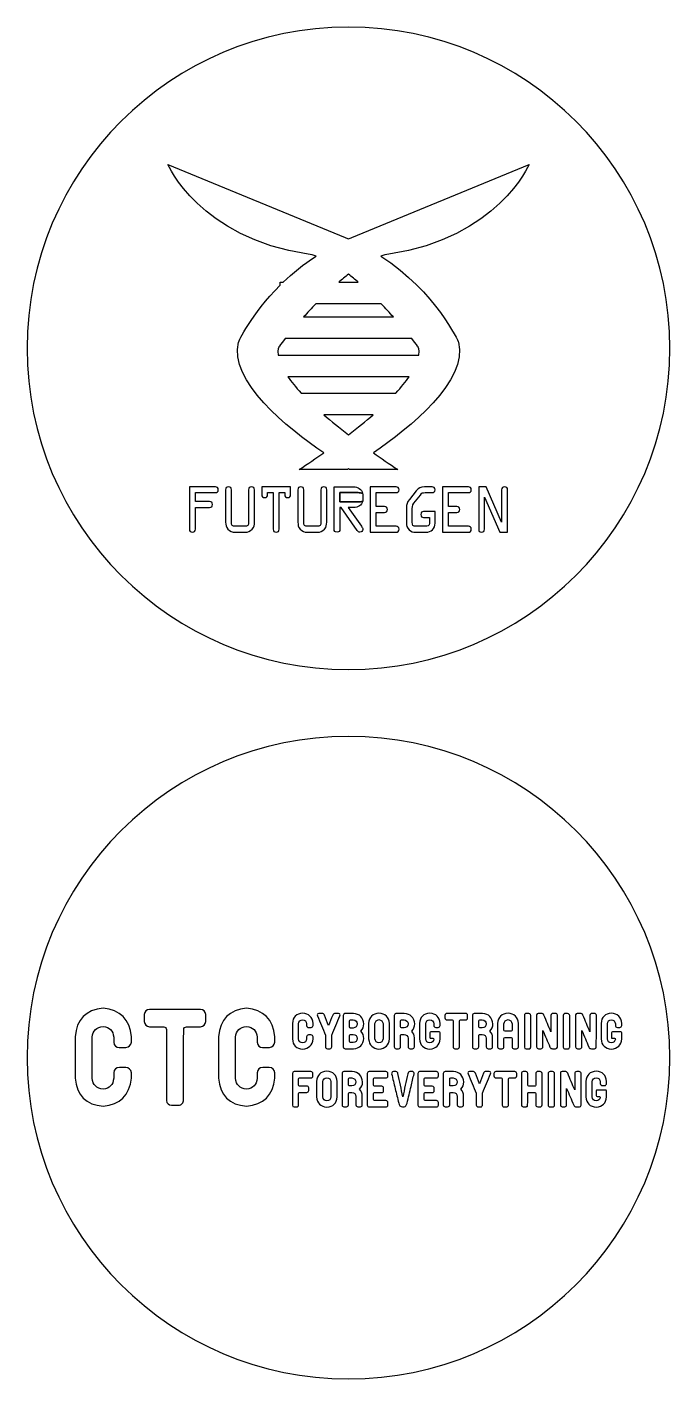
# Model space of a CAD drawing. Extents: x 26 to 109, y 103 to 277.
import ezdxf

# ---------------------------------------------------------------- set-up
doc = ezdxf.new("R2010")
doc.units = 0
doc.header["$MEASUREMENT"] = 0
doc.layers.add('LAYER_1', color=7, linetype='CONTINUOUS')

# ---------------------------------------------------------------- blocks, each defined once
blk = doc.blocks.new('BLOCK_3')
at = {"layer": 'LAYER_1', "color": 5}
for points, knots in [([(62.85, 148.73), (62.82, 148.58), (62.74, 148.49), (62.59, 148.47), (62.59, 148.47), (62.27, 148.47), (62.27, 148.47), (62.12, 148.48), (62.03, 148.57), (62.01, 148.72), (62.01, 148.72), (62.01, 148.96), (62.01, 148.96), (61.98, 149.27), (61.82, 149.44), (61.51, 149.47), (61.2, 149.44), (61.02, 149.27), (60.99, 148.96), (60.99, 148.96), (60.99, 147.02), (60.99, 147.02), (61.02, 146.71), (61.2, 146.54), (61.51, 146.51), (61.82, 146.54), (61.98, 146.71), (62.01, 147.02), (62.01, 147.02), (62.01, 147.28), (62.01, 147.28), (62.03, 147.44), (62.12, 147.52), (62.28, 147.54), (62.28, 147.54), (62.58, 147.54), (62.58, 147.54), (62.73, 147.52), (62.82, 147.43), (62.85, 147.28), (62.85, 147.28), (62.85, 147.02), (62.85, 147.02), (62.76, 146.22), (62.31, 145.78), (61.51, 145.7), (60.7, 145.77), (60.26, 146.21), (60.2, 147.02), (60.2, 147.02), (60.2, 148.98), (60.2, 148.98), (60.26, 149.8), (60.7, 150.25), (61.51, 150.33), (62.32, 150.25), (62.77, 149.8), (62.85, 148.98), (62.85, 148.98), (62.85, 148.73), (62.85, 148.73)], [0, 0, 0, 0, 1, 1, 1, 2, 2, 2, 3, 3, 3, 4, 4, 4, 5, 5, 5, 6, 6, 6, 7, 7, 7, 8, 8, 8, 9, 9, 9, 10, 10, 10, 11, 11, 11, 12, 12, 12, 13, 13, 13, 14, 14, 14, 15, 15, 15, 16, 16, 16, 17, 17, 17, 18, 18, 18, 19, 19, 19, 20, 20, 20, 20]), ([(66.09, 150.28), (66.28, 150.24), (66.34, 150.14), (66.27, 149.96), (65.92, 149.15), (65.58, 148.33), (65.25, 147.51), (65.25, 147), (65.25, 146.5), (65.25, 146), (65.23, 145.85), (65.15, 145.77), (65, 145.75), (65, 145.75), (64.68, 145.75), (64.68, 145.75), (64.54, 145.76), (64.45, 145.84), (64.43, 145.98), (64.43, 145.98), (64.43, 147.5), (64.43, 147.5), (64.1, 148.32), (63.76, 149.14), (63.41, 149.96), (63.34, 150.14), (63.4, 150.25), (63.58, 150.28), (63.58, 150.28), (63.97, 150.28), (63.97, 150.28), (64.14, 150.28), (64.26, 150.21), (64.33, 150.06), (64.5, 149.61), (64.67, 149.16), (64.84, 148.71), (65.01, 149.16), (65.18, 149.61), (65.36, 150.06), (65.42, 150.21), (65.54, 150.28), (65.71, 150.28), (65.71, 150.28), (66.09, 150.28), (66.09, 150.28)], [0, 0, 0, 0, 1, 1, 1, 2, 2, 2, 3, 3, 3, 4, 4, 4, 5, 5, 5, 6, 6, 6, 7, 7, 7, 8, 8, 8, 9, 9, 9, 10, 10, 10, 11, 11, 11, 12, 12, 12, 13, 13, 13, 14, 14, 14, 15, 15, 15, 15]), ([(69.35, 148.93), (69.34, 148.57), (69.21, 148.26), (68.97, 148), (69.21, 147.74), (69.34, 147.43), (69.35, 147.08), (69.27, 146.26), (68.83, 145.81), (68.01, 145.75), (68.01, 145.75), (66.95, 145.75), (66.95, 145.75), (66.8, 145.76), (66.72, 145.84), (66.71, 145.99), (66.71, 145.99), (66.71, 146.27), (66.71, 146.27), (66.71, 146.27), (66.71, 149.74), (66.71, 149.74), (66.71, 149.74), (66.71, 150.02), (66.71, 150.02), (66.72, 150.16), (66.79, 150.25), (66.92, 150.28), (66.92, 150.28), (68.01, 150.28), (68.01, 150.28), (68.82, 150.2), (69.27, 149.75), (69.35, 148.93)], [0, 0, 0, 0, 1, 1, 1, 2, 2, 2, 3, 3, 3, 4, 4, 4, 5, 5, 5, 6, 6, 6, 7, 7, 7, 8, 8, 8, 9, 9, 9, 10, 10, 10, 11, 11, 11, 11]), ([(67.99, 148.41), (68.3, 148.44), (68.47, 148.61), (68.5, 148.93), (68.47, 149.25), (68.3, 149.42), (67.99, 149.45), (67.99, 149.45), (67.64, 149.45), (67.64, 149.45), (67.57, 149.44), (67.53, 149.39), (67.52, 149.31), (67.52, 149.31), (67.52, 148.54), (67.52, 148.54), (67.53, 148.46), (67.57, 148.41), (67.65, 148.41), (67.65, 148.41), (67.99, 148.41), (67.99, 148.41)], [0, 0, 0, 0, 1, 1, 1, 2, 2, 2, 3, 3, 3, 4, 4, 4, 5, 5, 5, 6, 6, 6, 7, 7, 7, 7]), ([(71.28, 150.33), (72.09, 150.25), (72.54, 149.8), (72.62, 148.99), (72.62, 148.99), (72.62, 147.02), (72.62, 147.02), (72.54, 146.22), (72.09, 145.78), (71.28, 145.7), (70.48, 145.78), (70.04, 146.22), (69.96, 147.02), (69.96, 147.02), (69.96, 148.99), (69.96, 148.99), (70.03, 149.8), (70.47, 150.25), (71.28, 150.33)], [0, 0, 0, 0, 1, 1, 1, 2, 2, 2, 3, 3, 3, 4, 4, 4, 5, 5, 5, 6, 6, 6, 6]), ([(71.8, 147.02), (71.8, 147.02), (71.8, 148.97), (71.8, 148.97), (71.77, 149.28), (71.6, 149.46), (71.28, 149.48), (70.97, 149.45), (70.8, 149.28), (70.77, 148.97), (70.77, 148.97), (70.77, 147.02), (70.77, 147.02), (70.8, 146.7), (70.97, 146.53), (71.28, 146.51), (71.6, 146.53), (71.77, 146.7), (71.8, 147.02)], [0, 0, 0, 0, 1, 1, 1, 2, 2, 2, 3, 3, 3, 4, 4, 4, 5, 5, 5, 6, 6, 6, 6]), ([(75.48, 148), (75.71, 147.76), (75.82, 147.48), (75.82, 147.15), (75.82, 147.15), (75.82, 146), (75.82, 146), (75.8, 145.84), (75.72, 145.76), (75.57, 145.75), (75.57, 145.75), (75.26, 145.75), (75.26, 145.75), (75.11, 145.76), (75.02, 145.84), (75.01, 146), (75.01, 146), (75.01, 147.09), (75.01, 147.09), (74.97, 147.4), (74.8, 147.57), (74.49, 147.6), (74.49, 147.6), (74.37, 147.6), (74.37, 147.6), (74.37, 147.6), (74.18, 147.6), (74.18, 147.6), (74.1, 147.59), (74.05, 147.55), (74.04, 147.47), (74.04, 147.47), (74.04, 146), (74.04, 146), (74.03, 145.84), (73.94, 145.76), (73.79, 145.75), (73.79, 145.75), (73.47, 145.75), (73.47, 145.75), (73.32, 145.76), (73.24, 145.85), (73.23, 146), (73.23, 146), (73.23, 147.6), (73.23, 147.6), (73.23, 147.6), (73.23, 148.42), (73.23, 148.42), (73.23, 148.42), (73.23, 150.02), (73.23, 150.02), (73.24, 150.16), (73.32, 150.25), (73.46, 150.28), (73.46, 150.28), (73.49, 150.28), (73.49, 150.28), (73.49, 150.28), (73.82, 150.28), (73.82, 150.28), (73.82, 150.28), (74.52, 150.28), (74.52, 150.28), (75.33, 150.2), (75.78, 149.75), (75.86, 148.93), (75.85, 148.57), (75.72, 148.26), (75.48, 148)], [0, 0, 0, 0, 1, 1, 1, 2, 2, 2, 3, 3, 3, 4, 4, 4, 5, 5, 5, 6, 6, 6, 7, 7, 7, 8, 8, 8, 9, 9, 9, 10, 10, 10, 11, 11, 11, 12, 12, 12, 13, 13, 13, 14, 14, 14, 15, 15, 15, 16, 16, 16, 17, 17, 17, 18, 18, 18, 19, 19, 19, 20, 20, 20, 21, 21, 21, 22, 22, 22, 23, 23, 23, 23]), ([(74.49, 148.42), (74.8, 148.45), (74.97, 148.62), (75.01, 148.93), (74.97, 149.25), (74.8, 149.42), (74.49, 149.45), (74.49, 149.45), (74.18, 149.45), (74.18, 149.45), (74.09, 149.44), (74.05, 149.4), (74.04, 149.32), (74.04, 149.32), (74.04, 148.55), (74.04, 148.55), (74.05, 148.47), (74.09, 148.42), (74.18, 148.42), (74.18, 148.42), (74.49, 148.42), (74.49, 148.42)], [0, 0, 0, 0, 1, 1, 1, 2, 2, 2, 3, 3, 3, 4, 4, 4, 5, 5, 5, 6, 6, 6, 7, 7, 7, 7]), ([(78.55, 148.47), (78.4, 148.49), (78.31, 148.58), (78.3, 148.73), (78.3, 148.73), (78.3, 148.96), (78.3, 148.96), (78.26, 149.27), (78.09, 149.44), (77.79, 149.47), (77.47, 149.44), (77.3, 149.27), (77.27, 148.96), (77.27, 148.96), (77.27, 147.02), (77.27, 147.02), (77.3, 146.7), (77.47, 146.53), (77.79, 146.51), (78.08, 146.53), (78.25, 146.69), (78.3, 146.99), (78.28, 147.05), (78.24, 147.09), (78.19, 147.09), (78.19, 147.09), (77.91, 147.09), (77.91, 147.09), (77.83, 147.1), (77.79, 147.14), (77.79, 147.21), (77.79, 147.21), (77.79, 147.79), (77.79, 147.79), (77.79, 147.86), (77.84, 147.9), (77.91, 147.9), (77.91, 147.9), (78.99, 147.9), (78.99, 147.9), (79.06, 147.9), (79.1, 147.86), (79.12, 147.79), (79.12, 147.79), (79.12, 147.28), (79.12, 147.28), (79.12, 147.28), (79.12, 147.09), (79.12, 147.09), (79.12, 147.09), (79.12, 147.02), (79.12, 147.02), (79.03, 146.22), (78.59, 145.78), (77.79, 145.7), (76.97, 145.78), (76.53, 146.22), (76.46, 147.02), (76.46, 147.02), (76.46, 148.99), (76.46, 148.99), (76.53, 149.8), (76.97, 150.25), (77.79, 150.33), (78.59, 150.25), (79.03, 149.8), (79.12, 148.99), (79.12, 148.99), (79.12, 148.74), (79.12, 148.74), (79.09, 148.58), (79.01, 148.49), (78.86, 148.47), (78.86, 148.47), (78.55, 148.47), (78.55, 148.47)], [0, 0, 0, 0, 1, 1, 1, 2, 2, 2, 3, 3, 3, 4, 4, 4, 5, 5, 5, 6, 6, 6, 7, 7, 7, 8, 8, 8, 9, 9, 9, 10, 10, 10, 11, 11, 11, 12, 12, 12, 13, 13, 13, 14, 14, 14, 15, 15, 15, 16, 16, 16, 17, 17, 17, 18, 18, 18, 19, 19, 19, 20, 20, 20, 21, 21, 21, 22, 22, 22, 23, 23, 23, 24, 24, 24, 25, 25, 25, 25]), ([(82.37, 150.28), (82.52, 150.26), (82.61, 150.17), (82.63, 150.02), (82.63, 150.02), (82.63, 149.71), (82.63, 149.71), (82.61, 149.55), (82.52, 149.47), (82.37, 149.45), (82.37, 149.45), (81.71, 149.45), (81.71, 149.45), (81.63, 149.44), (81.59, 149.4), (81.59, 149.33), (81.58, 149.19), (81.58, 149.05), (81.58, 148.91), (81.58, 147.94), (81.58, 146.97), (81.58, 146), (81.58, 146), (81.58, 145.96), (81.58, 145.96), (81.57, 145.92), (81.55, 145.89), (81.54, 145.86), (81.51, 145.82), (81.49, 145.8), (81.46, 145.78), (81.45, 145.78), (81.45, 145.77), (81.45, 145.77), (81.45, 145.77), (81.45, 145.77), (81.45, 145.77), (81.41, 145.75), (81.37, 145.74), (81.33, 145.75), (81.33, 145.75), (81.01, 145.75), (81.01, 145.75), (80.87, 145.76), (80.79, 145.83), (80.76, 145.98), (80.76, 145.98), (80.76, 149.33), (80.76, 149.33), (80.75, 149.4), (80.71, 149.44), (80.64, 149.45), (80.64, 149.45), (79.97, 149.45), (79.97, 149.45), (79.82, 149.47), (79.73, 149.55), (79.72, 149.71), (79.72, 149.71), (79.72, 150.02), (79.72, 150.02), (79.73, 150.17), (79.82, 150.26), (79.97, 150.28), (79.97, 150.28), (82.37, 150.28), (82.37, 150.28)], [0, 0, 0, 0, 1, 1, 1, 2, 2, 2, 3, 3, 3, 4, 4, 4, 5, 5, 5, 6, 6, 6, 7, 7, 7, 8, 8, 8, 9, 9, 9, 10, 10, 10, 11, 11, 11, 12, 12, 12, 13, 13, 13, 14, 14, 14, 15, 15, 15, 16, 16, 16, 17, 17, 17, 18, 18, 18, 19, 19, 19, 20, 20, 20, 21, 21, 21, 22, 22, 22, 22]), ([(85.49, 148), (85.72, 147.76), (85.83, 147.48), (85.83, 147.15), (85.83, 147.15), (85.83, 146), (85.83, 146), (85.81, 145.84), (85.73, 145.76), (85.58, 145.75), (85.58, 145.75), (85.27, 145.75), (85.27, 145.75), (85.11, 145.76), (85.03, 145.84), (85.02, 146), (85.02, 146), (85.02, 147.09), (85.02, 147.09), (84.98, 147.4), (84.81, 147.57), (84.5, 147.6), (84.5, 147.6), (84.37, 147.6), (84.37, 147.6), (84.37, 147.6), (84.18, 147.6), (84.18, 147.6), (84.1, 147.59), (84.06, 147.55), (84.05, 147.47), (84.05, 147.47), (84.05, 146), (84.05, 146), (84.03, 145.84), (83.95, 145.76), (83.79, 145.75), (83.79, 145.75), (83.48, 145.75), (83.48, 145.75), (83.33, 145.76), (83.25, 145.85), (83.23, 146), (83.23, 146), (83.23, 147.6), (83.23, 147.6), (83.23, 147.6), (83.23, 148.42), (83.23, 148.42), (83.23, 148.42), (83.23, 150.02), (83.23, 150.02), (83.25, 150.16), (83.32, 150.25), (83.46, 150.28), (83.46, 150.28), (83.5, 150.28), (83.5, 150.28), (83.5, 150.28), (83.82, 150.28), (83.82, 150.28), (83.82, 150.28), (84.53, 150.28), (84.53, 150.28), (85.34, 150.2), (85.78, 149.75), (85.86, 148.93), (85.85, 148.57), (85.73, 148.26), (85.49, 148)], [0, 0, 0, 0, 1, 1, 1, 2, 2, 2, 3, 3, 3, 4, 4, 4, 5, 5, 5, 6, 6, 6, 7, 7, 7, 8, 8, 8, 9, 9, 9, 10, 10, 10, 11, 11, 11, 12, 12, 12, 13, 13, 13, 14, 14, 14, 15, 15, 15, 16, 16, 16, 17, 17, 17, 18, 18, 18, 19, 19, 19, 20, 20, 20, 21, 21, 21, 22, 22, 22, 23, 23, 23, 23]), ([(84.5, 148.42), (84.81, 148.45), (84.98, 148.62), (85.02, 148.93), (84.98, 149.25), (84.81, 149.42), (84.5, 149.45), (84.5, 149.45), (84.18, 149.45), (84.18, 149.45), (84.1, 149.44), (84.06, 149.4), (84.05, 149.32), (84.05, 149.32), (84.05, 148.55), (84.05, 148.55), (84.06, 148.47), (84.1, 148.42), (84.18, 148.42), (84.18, 148.42), (84.5, 148.42), (84.5, 148.42)], [0, 0, 0, 0, 1, 1, 1, 2, 2, 2, 3, 3, 3, 4, 4, 4, 5, 5, 5, 6, 6, 6, 7, 7, 7, 7]), ([(87.8, 150.32), (88.61, 150.25), (89.05, 149.8), (89.13, 148.99), (89.13, 148.99), (89.13, 145.99), (89.13, 145.99), (89.11, 145.84), (89.03, 145.76), (88.88, 145.75), (88.88, 145.75), (88.56, 145.75), (88.56, 145.75), (88.41, 145.77), (88.32, 145.85), (88.31, 146.01), (88.31, 146.01), (88.31, 147.05), (88.31, 147.05), (88.3, 147.12), (88.26, 147.17), (88.19, 147.18), (88.19, 147.18), (87.41, 147.18), (87.41, 147.18), (87.33, 147.17), (87.29, 147.12), (87.28, 147.05), (87.28, 147.05), (87.28, 146.01), (87.28, 146.01), (87.27, 145.85), (87.18, 145.76), (87.03, 145.75), (87.03, 145.75), (86.72, 145.75), (86.72, 145.75), (86.57, 145.76), (86.49, 145.83), (86.47, 145.98), (86.47, 145.98), (86.47, 148.99), (86.47, 148.99), (86.54, 149.8), (86.98, 150.24), (87.8, 150.32)], [0, 0, 0, 0, 1, 1, 1, 2, 2, 2, 3, 3, 3, 4, 4, 4, 5, 5, 5, 6, 6, 6, 7, 7, 7, 8, 8, 8, 9, 9, 9, 10, 10, 10, 11, 11, 11, 12, 12, 12, 13, 13, 13, 14, 14, 14, 15, 15, 15, 15]), ([(88.31, 148.12), (88.31, 148.12), (88.31, 148.96), (88.31, 148.96), (88.28, 149.28), (88.11, 149.45), (87.8, 149.48), (87.48, 149.45), (87.31, 149.27), (87.28, 148.96), (87.28, 148.96), (87.28, 148.12), (87.28, 148.12), (87.29, 148.04), (87.33, 148), (87.41, 148), (87.41, 148), (88.19, 148), (88.19, 148), (88.26, 148), (88.3, 148.05), (88.31, 148.12)], [0, 0, 0, 0, 1, 1, 1, 2, 2, 2, 3, 3, 3, 4, 4, 4, 5, 5, 5, 6, 6, 6, 7, 7, 7, 7]), ([(90.7, 150.01), (90.7, 150.01), (90.7, 146.43), (90.7, 146.43), (90.7, 146.43), (90.7, 145.99), (90.7, 145.99), (90.7, 145.99), (90.7, 145.96), (90.7, 145.96), (90.69, 145.92), (90.68, 145.88), (90.66, 145.85), (90.64, 145.82), (90.61, 145.79), (90.58, 145.77), (90.58, 145.77), (90.57, 145.77), (90.57, 145.77), (90.57, 145.77), (90.56, 145.77), (90.57, 145.76), (90.53, 145.75), (90.49, 145.74), (90.45, 145.74), (90.45, 145.74), (90.13, 145.74), (90.13, 145.74), (89.98, 145.74), (89.9, 145.82), (89.89, 145.97), (89.89, 145.97), (89.89, 150.02), (89.89, 150.02), (89.89, 150.17), (89.98, 150.25), (90.13, 150.28), (90.13, 150.28), (90.45, 150.28), (90.45, 150.28), (90.54, 150.27), (90.61, 150.23), (90.66, 150.15), (90.69, 150.1), (90.7, 150.06), (90.7, 150.01)], [0, 0, 0, 0, 1, 1, 1, 2, 2, 2, 3, 3, 3, 4, 4, 4, 5, 5, 5, 6, 6, 6, 7, 7, 7, 8, 8, 8, 9, 9, 9, 10, 10, 10, 11, 11, 11, 12, 12, 12, 13, 13, 13, 14, 14, 14, 15, 15, 15, 15]), ([(94.11, 145.97), (94.1, 145.83), (94.03, 145.76), (93.89, 145.76), (93.89, 145.76), (93.85, 145.76), (93.85, 145.76), (93.85, 145.76), (93.8, 145.76), (93.8, 145.76), (93.8, 145.76), (93.56, 145.76), (93.56, 145.76), (93.56, 145.76), (93.54, 145.76), (93.54, 145.76), (93.54, 145.76), (93.5, 145.76), (93.5, 145.76), (93.34, 145.75), (93.22, 145.82), (93.16, 145.97), (92.86, 146.68), (92.56, 147.39), (92.26, 148.1), (92.26, 148.1), (92.26, 146.45), (92.26, 146.45), (92.26, 146.45), (92.26, 146.01), (92.26, 146.01), (92.25, 145.85), (92.16, 145.77), (92.01, 145.76), (92.01, 145.76), (91.7, 145.76), (91.7, 145.76), (91.55, 145.77), (91.47, 145.85), (91.46, 145.99), (91.46, 145.99), (91.46, 150.08), (91.46, 150.08), (91.46, 150.08), (91.46, 150.11), (91.46, 150.11), (91.47, 150.23), (91.53, 150.29), (91.66, 150.28), (91.66, 150.28), (91.75, 150.28), (91.75, 150.28), (91.75, 150.28), (91.98, 150.28), (91.98, 150.28), (91.98, 150.28), (92.04, 150.28), (92.04, 150.28), (92.21, 150.29), (92.32, 150.22), (92.4, 150.06), (92.69, 149.34), (92.99, 148.62), (93.29, 147.91), (93.29, 147.91), (93.29, 150.02), (93.29, 150.02), (93.31, 150.17), (93.39, 150.26), (93.54, 150.28), (93.54, 150.28), (93.86, 150.28), (93.86, 150.28), (94, 150.26), (94.08, 150.19), (94.11, 150.05), (94.11, 150.05), (94.11, 148.92), (94.11, 148.92), (94.11, 148.92), (94.11, 147.08), (94.11, 147.08), (94.11, 146.72), (94.11, 146.36), (94.11, 146), (94.11, 146), (94.11, 145.97), (94.11, 145.97)], [0, 0, 0, 0, 1, 1, 1, 2, 2, 2, 3, 3, 3, 4, 4, 4, 5, 5, 5, 6, 6, 6, 7, 7, 7, 8, 8, 8, 9, 9, 9, 10, 10, 10, 11, 11, 11, 12, 12, 12, 13, 13, 13, 14, 14, 14, 15, 15, 15, 16, 16, 16, 17, 17, 17, 18, 18, 18, 19, 19, 19, 20, 20, 20, 21, 21, 21, 22, 22, 22, 23, 23, 23, 24, 24, 24, 25, 25, 25, 26, 26, 26, 27, 27, 27, 28, 28, 28, 29, 29, 29, 29]), ([(95.69, 150.01), (95.69, 150.01), (95.69, 146.43), (95.69, 146.43), (95.69, 146.43), (95.69, 145.99), (95.69, 145.99), (95.69, 145.99), (95.69, 145.96), (95.69, 145.96), (95.68, 145.92), (95.66, 145.88), (95.64, 145.85), (95.62, 145.82), (95.6, 145.79), (95.56, 145.77), (95.56, 145.77), (95.56, 145.77), (95.56, 145.77), (95.55, 145.77), (95.55, 145.77), (95.55, 145.76), (95.51, 145.75), (95.47, 145.74), (95.43, 145.74), (95.43, 145.74), (95.12, 145.74), (95.12, 145.74), (94.97, 145.74), (94.89, 145.82), (94.87, 145.97), (94.87, 145.97), (94.87, 150.02), (94.87, 150.02), (94.88, 150.17), (94.96, 150.25), (95.12, 150.28), (95.12, 150.28), (95.43, 150.28), (95.43, 150.28), (95.52, 150.27), (95.59, 150.23), (95.64, 150.15), (95.67, 150.1), (95.69, 150.06), (95.69, 150.01)], [0, 0, 0, 0, 1, 1, 1, 2, 2, 2, 3, 3, 3, 4, 4, 4, 5, 5, 5, 6, 6, 6, 7, 7, 7, 8, 8, 8, 9, 9, 9, 10, 10, 10, 11, 11, 11, 12, 12, 12, 13, 13, 13, 14, 14, 14, 15, 15, 15, 15]), ([(99.09, 145.97), (99.09, 145.83), (99.02, 145.76), (98.87, 145.76), (98.87, 145.76), (98.84, 145.76), (98.84, 145.76), (98.84, 145.76), (98.79, 145.76), (98.79, 145.76), (98.79, 145.76), (98.55, 145.76), (98.55, 145.76), (98.55, 145.76), (98.52, 145.76), (98.52, 145.76), (98.52, 145.76), (98.49, 145.76), (98.49, 145.76), (98.32, 145.75), (98.21, 145.82), (98.14, 145.97), (97.84, 146.68), (97.54, 147.39), (97.25, 148.1), (97.25, 148.1), (97.25, 146.45), (97.25, 146.45), (97.25, 146.45), (97.25, 146.01), (97.25, 146.01), (97.23, 145.85), (97.15, 145.77), (96.99, 145.76), (96.99, 145.76), (96.68, 145.76), (96.68, 145.76), (96.54, 145.77), (96.46, 145.85), (96.44, 145.99), (96.44, 145.99), (96.44, 150.08), (96.44, 150.08), (96.44, 150.08), (96.44, 150.11), (96.44, 150.11), (96.45, 150.23), (96.52, 150.29), (96.65, 150.28), (96.65, 150.28), (96.73, 150.28), (96.73, 150.28), (96.73, 150.28), (96.97, 150.28), (96.97, 150.28), (96.97, 150.28), (97.03, 150.28), (97.03, 150.28), (97.19, 150.29), (97.31, 150.22), (97.39, 150.06), (97.68, 149.34), (97.97, 148.62), (98.28, 147.91), (98.28, 147.91), (98.28, 150.02), (98.28, 150.02), (98.29, 150.17), (98.38, 150.26), (98.53, 150.28), (98.53, 150.28), (98.84, 150.28), (98.84, 150.28), (98.98, 150.26), (99.07, 150.19), (99.1, 150.05), (99.1, 150.05), (99.1, 148.92), (99.1, 148.92), (99.1, 148.92), (99.1, 147.08), (99.1, 147.08), (99.09, 146.72), (99.09, 146.36), (99.09, 146), (99.09, 146), (99.09, 145.97), (99.09, 145.97)], [0, 0, 0, 0, 1, 1, 1, 2, 2, 2, 3, 3, 3, 4, 4, 4, 5, 5, 5, 6, 6, 6, 7, 7, 7, 8, 8, 8, 9, 9, 9, 10, 10, 10, 11, 11, 11, 12, 12, 12, 13, 13, 13, 14, 14, 14, 15, 15, 15, 16, 16, 16, 17, 17, 17, 18, 18, 18, 19, 19, 19, 20, 20, 20, 21, 21, 21, 22, 22, 22, 23, 23, 23, 24, 24, 24, 25, 25, 25, 26, 26, 26, 27, 27, 27, 28, 28, 28, 29, 29, 29, 29]), ([(101.79, 148.47), (101.64, 148.49), (101.55, 148.58), (101.54, 148.73), (101.54, 148.73), (101.54, 148.96), (101.54, 148.96), (101.5, 149.27), (101.33, 149.44), (101.03, 149.47), (100.71, 149.44), (100.54, 149.27), (100.51, 148.96), (100.51, 148.96), (100.51, 147.02), (100.51, 147.02), (100.54, 146.7), (100.71, 146.53), (101.03, 146.51), (101.32, 146.53), (101.49, 146.69), (101.54, 146.99), (101.52, 147.05), (101.48, 147.09), (101.43, 147.09), (101.43, 147.09), (101.15, 147.09), (101.15, 147.09), (101.07, 147.1), (101.03, 147.14), (101.03, 147.21), (101.03, 147.21), (101.03, 147.79), (101.03, 147.79), (101.04, 147.86), (101.08, 147.9), (101.15, 147.9), (101.15, 147.9), (102.23, 147.9), (102.23, 147.9), (102.3, 147.9), (102.34, 147.86), (102.36, 147.79), (102.36, 147.79), (102.36, 147.28), (102.36, 147.28), (102.36, 147.28), (102.36, 147.09), (102.36, 147.09), (102.36, 147.09), (102.36, 147.02), (102.36, 147.02), (102.27, 146.22), (101.83, 145.78), (101.03, 145.7), (100.21, 145.78), (99.77, 146.22), (99.7, 147.02), (99.7, 147.02), (99.7, 148.99), (99.7, 148.99), (99.77, 149.8), (100.21, 150.25), (101.03, 150.33), (101.83, 150.25), (102.27, 149.8), (102.36, 148.99), (102.36, 148.99), (102.36, 148.74), (102.36, 148.74), (102.33, 148.58), (102.25, 148.49), (102.1, 148.47), (102.1, 148.47), (101.79, 148.47), (101.79, 148.47)], [0, 0, 0, 0, 1, 1, 1, 2, 2, 2, 3, 3, 3, 4, 4, 4, 5, 5, 5, 6, 6, 6, 7, 7, 7, 8, 8, 8, 9, 9, 9, 10, 10, 10, 11, 11, 11, 12, 12, 12, 13, 13, 13, 14, 14, 14, 15, 15, 15, 16, 16, 16, 17, 17, 17, 18, 18, 18, 19, 19, 19, 20, 20, 20, 21, 21, 21, 22, 22, 22, 23, 23, 23, 24, 24, 24, 25, 25, 25, 25]), ([(67.99, 146.56), (68.3, 146.58), (68.47, 146.75), (68.5, 147.08), (68.46, 147.39), (68.29, 147.56), (67.99, 147.59), (67.99, 147.59), (67.65, 147.59), (67.65, 147.59), (67.57, 147.58), (67.53, 147.54), (67.52, 147.46), (67.52, 147.46), (67.52, 146.68), (67.52, 146.68), (67.53, 146.6), (67.57, 146.56), (67.64, 146.56), (67.64, 146.56), (67.99, 146.56), (67.99, 146.56)], [0, 0, 0, 0, 1, 1, 1, 2, 2, 2, 3, 3, 3, 4, 4, 4, 5, 5, 5, 6, 6, 6, 7, 7, 7, 7]), ([(62.57, 142.85), (62.72, 142.82), (62.81, 142.74), (62.83, 142.59), (62.83, 142.59), (62.83, 142.27), (62.83, 142.27), (62.81, 142.11), (62.72, 142.03), (62.57, 142.02), (62.57, 142.02), (61.13, 142.02), (61.13, 142.02), (61.05, 142.01), (61, 141.97), (60.99, 141.89), (60.99, 141.89), (60.99, 141.11), (60.99, 141.11), (61, 141.03), (61.05, 140.98), (61.13, 140.98), (61.13, 140.98), (62.04, 140.98), (62.04, 140.98), (62.19, 140.96), (62.27, 140.88), (62.29, 140.73), (62.29, 140.73), (62.29, 140.41), (62.29, 140.41), (62.27, 140.25), (62.19, 140.17), (62.03, 140.16), (62.03, 140.16), (61.13, 140.16), (61.13, 140.16), (61.05, 140.15), (61, 140.1), (60.99, 140.02), (60.99, 140.02), (60.99, 139.35), (60.99, 139.35), (60.99, 139.35), (60.99, 138.57), (60.99, 138.57), (60.98, 138.41), (60.9, 138.33), (60.75, 138.31), (60.75, 138.31), (60.44, 138.31), (60.44, 138.31), (60.29, 138.32), (60.21, 138.39), (60.2, 138.54), (60.2, 138.54), (60.2, 139.35), (60.2, 139.35), (60.2, 139.35), (60.2, 139.43), (60.2, 139.43), (60.2, 139.43), (60.2, 142.31), (60.2, 142.31), (60.2, 142.31), (60.2, 142.6), (60.2, 142.6), (60.2, 142.74), (60.27, 142.82), (60.41, 142.85), (60.41, 142.85), (62.57, 142.85), (62.57, 142.85)], [0, 0, 0, 0, 1, 1, 1, 2, 2, 2, 3, 3, 3, 4, 4, 4, 5, 5, 5, 6, 6, 6, 7, 7, 7, 8, 8, 8, 9, 9, 9, 10, 10, 10, 11, 11, 11, 12, 12, 12, 13, 13, 13, 14, 14, 14, 15, 15, 15, 16, 16, 16, 17, 17, 17, 18, 18, 18, 19, 19, 19, 20, 20, 20, 21, 21, 21, 22, 22, 22, 23, 23, 23, 24, 24, 24, 24]), ([(64.61, 142.9), (65.42, 142.82), (65.87, 142.37), (65.95, 141.56), (65.95, 141.56), (65.95, 139.59), (65.95, 139.59), (65.86, 138.78), (65.42, 138.34), (64.61, 138.27), (63.81, 138.35), (63.36, 138.79), (63.29, 139.59), (63.29, 139.59), (63.29, 141.56), (63.29, 141.56), (63.36, 142.37), (63.8, 142.82), (64.61, 142.9)], [0, 0, 0, 0, 1, 1, 1, 2, 2, 2, 3, 3, 3, 4, 4, 4, 5, 5, 5, 6, 6, 6, 6]), ([(65.13, 139.58), (65.13, 139.58), (65.13, 141.54), (65.13, 141.54), (65.1, 141.85), (64.93, 142.02), (64.61, 142.05), (64.3, 142.02), (64.13, 141.85), (64.1, 141.54), (64.1, 141.54), (64.1, 139.58), (64.1, 139.58), (64.13, 139.27), (64.3, 139.1), (64.61, 139.08), (64.93, 139.1), (65.1, 139.27), (65.13, 139.58)], [0, 0, 0, 0, 1, 1, 1, 2, 2, 2, 3, 3, 3, 4, 4, 4, 5, 5, 5, 6, 6, 6, 6]), ([(68.81, 140.57), (69.04, 140.33), (69.15, 140.05), (69.15, 139.72), (69.15, 139.72), (69.15, 138.57), (69.15, 138.57), (69.13, 138.41), (69.05, 138.33), (68.9, 138.32), (68.9, 138.32), (68.59, 138.32), (68.59, 138.32), (68.44, 138.33), (68.35, 138.41), (68.34, 138.57), (68.34, 138.57), (68.34, 139.65), (68.34, 139.65), (68.3, 139.97), (68.13, 140.13), (67.82, 140.16), (67.82, 140.16), (67.7, 140.16), (67.7, 140.16), (67.7, 140.16), (67.5, 140.16), (67.5, 140.16), (67.43, 140.16), (67.38, 140.11), (67.37, 140.04), (67.37, 140.04), (67.37, 138.57), (67.37, 138.57), (67.35, 138.41), (67.27, 138.33), (67.12, 138.32), (67.12, 138.32), (66.8, 138.32), (66.8, 138.32), (66.65, 138.33), (66.57, 138.41), (66.55, 138.57), (66.55, 138.57), (66.55, 140.16), (66.55, 140.16), (66.55, 140.16), (66.55, 140.99), (66.55, 140.99), (66.55, 140.99), (66.55, 142.59), (66.55, 142.59), (66.57, 142.73), (66.65, 142.81), (66.78, 142.84), (66.78, 142.84), (66.82, 142.84), (66.82, 142.84), (66.82, 142.84), (67.15, 142.84), (67.15, 142.84), (67.15, 142.84), (67.85, 142.84), (67.85, 142.84), (68.66, 142.76), (69.1, 142.31), (69.19, 141.5), (69.18, 141.14), (69.05, 140.83), (68.81, 140.57)], [0, 0, 0, 0, 1, 1, 1, 2, 2, 2, 3, 3, 3, 4, 4, 4, 5, 5, 5, 6, 6, 6, 7, 7, 7, 8, 8, 8, 9, 9, 9, 10, 10, 10, 11, 11, 11, 12, 12, 12, 13, 13, 13, 14, 14, 14, 15, 15, 15, 16, 16, 16, 17, 17, 17, 18, 18, 18, 19, 19, 19, 20, 20, 20, 21, 21, 21, 22, 22, 22, 23, 23, 23, 23]), ([(67.82, 140.99), (68.13, 141.01), (68.3, 141.19), (68.34, 141.5), (68.3, 141.81), (68.13, 141.99), (67.82, 142.01), (67.82, 142.01), (67.5, 142.01), (67.5, 142.01), (67.42, 142.01), (67.38, 141.96), (67.37, 141.89), (67.37, 141.89), (67.37, 141.11), (67.37, 141.11), (67.38, 141.03), (67.42, 140.99), (67.5, 140.99), (67.5, 140.99), (67.82, 140.99), (67.82, 140.99)], [0, 0, 0, 0, 1, 1, 1, 2, 2, 2, 3, 3, 3, 4, 4, 4, 5, 5, 5, 6, 6, 6, 7, 7, 7, 7]), ([(70.72, 142.02), (70.64, 142.01), (70.6, 141.97), (70.59, 141.89), (70.59, 141.89), (70.59, 141.08), (70.59, 141.08), (70.6, 141), (70.64, 140.96), (70.72, 140.96), (70.72, 140.96), (71.63, 140.96), (71.63, 140.96), (71.78, 140.94), (71.87, 140.86), (71.88, 140.71), (71.88, 140.71), (71.88, 140.39), (71.88, 140.39), (71.87, 140.24), (71.78, 140.15), (71.62, 140.14), (71.62, 140.14), (70.72, 140.14), (70.72, 140.14), (70.64, 140.14), (70.6, 140.1), (70.59, 140.02), (70.59, 140.02), (70.59, 139.25), (70.59, 139.25), (70.6, 139.17), (70.64, 139.13), (70.72, 139.12), (70.72, 139.12), (72.17, 139.12), (72.17, 139.12), (72.32, 139.1), (72.41, 139.02), (72.43, 138.87), (72.43, 138.87), (72.43, 138.55), (72.43, 138.55), (72.41, 138.4), (72.31, 138.32), (72.16, 138.31), (72.16, 138.31), (70.03, 138.31), (70.03, 138.31), (69.88, 138.32), (69.8, 138.39), (69.79, 138.55), (69.79, 138.55), (69.79, 138.83), (69.79, 138.83), (69.79, 138.83), (69.79, 142.31), (69.79, 142.31), (69.79, 142.31), (69.79, 142.59), (69.79, 142.59), (69.79, 142.73), (69.87, 142.82), (70.01, 142.85), (70.01, 142.85), (72.17, 142.85), (72.17, 142.85), (72.32, 142.82), (72.41, 142.73), (72.43, 142.59), (72.43, 142.59), (72.43, 142.27), (72.43, 142.27), (72.41, 142.11), (72.31, 142.03), (72.16, 142.02), (72.16, 142.02), (70.72, 142.02), (70.72, 142.02)], [0, 0, 0, 0, 1, 1, 1, 2, 2, 2, 3, 3, 3, 4, 4, 4, 5, 5, 5, 6, 6, 6, 7, 7, 7, 8, 8, 8, 9, 9, 9, 10, 10, 10, 11, 11, 11, 12, 12, 12, 13, 13, 13, 14, 14, 14, 15, 15, 15, 16, 16, 16, 17, 17, 17, 18, 18, 18, 19, 19, 19, 20, 20, 20, 21, 21, 21, 22, 22, 22, 23, 23, 23, 24, 24, 24, 25, 25, 25, 26, 26, 26, 26]), ([(74.88, 138.79), (74.85, 138.66), (74.8, 138.54), (74.72, 138.43), (74.6, 138.33), (74.46, 138.29), (74.3, 138.31), (74.01, 138.33), (73.85, 138.5), (73.81, 138.8), (73.66, 139.42), (73.51, 140.03), (73.36, 140.64), (73.21, 141.27), (73.05, 141.91), (72.9, 142.55), (72.89, 142.71), (72.97, 142.81), (73.14, 142.84), (73.14, 142.84), (73.46, 142.84), (73.46, 142.84), (73.6, 142.82), (73.68, 142.73), (73.7, 142.58), (73.91, 141.59), (74.13, 140.59), (74.34, 139.61), (74.44, 140.09), (74.54, 140.58), (74.65, 141.07), (74.76, 141.57), (74.87, 142.06), (74.97, 142.56), (74.99, 142.72), (75.08, 142.81), (75.23, 142.84), (75.23, 142.84), (75.54, 142.84), (75.54, 142.84), (75.57, 142.83), (75.59, 142.83), (75.62, 142.82), (75.74, 142.77), (75.8, 142.68), (75.77, 142.55), (75.64, 142.01), (75.51, 141.47), (75.39, 140.93), (75.22, 140.22), (75.05, 139.5), (74.88, 138.79)], [0, 0, 0, 0, 1, 1, 1, 2, 2, 2, 3, 3, 3, 4, 4, 4, 5, 5, 5, 6, 6, 6, 7, 7, 7, 8, 8, 8, 9, 9, 9, 10, 10, 10, 11, 11, 11, 12, 12, 12, 13, 13, 13, 14, 14, 14, 15, 15, 15, 16, 16, 16, 17, 17, 17, 17]), ([(77.19, 142.02), (77.11, 142.01), (77.07, 141.97), (77.06, 141.89), (77.06, 141.89), (77.06, 141.08), (77.06, 141.08), (77.07, 141), (77.12, 140.96), (77.19, 140.96), (77.19, 140.96), (78.1, 140.96), (78.1, 140.96), (78.25, 140.94), (78.34, 140.86), (78.36, 140.71), (78.36, 140.71), (78.36, 140.39), (78.36, 140.39), (78.34, 140.24), (78.25, 140.15), (78.1, 140.14), (78.1, 140.14), (77.19, 140.14), (77.19, 140.14), (77.12, 140.14), (77.07, 140.1), (77.06, 140.02), (77.06, 140.02), (77.06, 139.25), (77.06, 139.25), (77.07, 139.17), (77.11, 139.13), (77.19, 139.12), (77.19, 139.12), (78.65, 139.12), (78.65, 139.12), (78.79, 139.1), (78.88, 139.02), (78.91, 138.87), (78.91, 138.87), (78.91, 138.55), (78.91, 138.55), (78.88, 138.4), (78.79, 138.32), (78.63, 138.31), (78.63, 138.31), (76.5, 138.31), (76.5, 138.31), (76.36, 138.32), (76.27, 138.39), (76.26, 138.55), (76.26, 138.55), (76.26, 138.83), (76.26, 138.83), (76.26, 138.83), (76.26, 142.31), (76.26, 142.31), (76.26, 142.31), (76.26, 142.59), (76.26, 142.59), (76.27, 142.73), (76.34, 142.82), (76.48, 142.85), (76.48, 142.85), (78.65, 142.85), (78.65, 142.85), (78.79, 142.82), (78.88, 142.73), (78.91, 142.59), (78.91, 142.59), (78.91, 142.27), (78.91, 142.27), (78.88, 142.11), (78.79, 142.03), (78.63, 142.02), (78.63, 142.02), (77.19, 142.02), (77.19, 142.02)], [0, 0, 0, 0, 1, 1, 1, 2, 2, 2, 3, 3, 3, 4, 4, 4, 5, 5, 5, 6, 6, 6, 7, 7, 7, 8, 8, 8, 9, 9, 9, 10, 10, 10, 11, 11, 11, 12, 12, 12, 13, 13, 13, 14, 14, 14, 15, 15, 15, 16, 16, 16, 17, 17, 17, 18, 18, 18, 19, 19, 19, 20, 20, 20, 21, 21, 21, 22, 22, 22, 23, 23, 23, 24, 24, 24, 25, 25, 25, 26, 26, 26, 26]), ([(81.77, 140.57), (82, 140.33), (82.11, 140.05), (82.11, 139.72), (82.11, 139.72), (82.11, 138.57), (82.11, 138.57), (82.09, 138.41), (82.01, 138.33), (81.86, 138.32), (81.86, 138.32), (81.55, 138.32), (81.55, 138.32), (81.39, 138.33), (81.31, 138.41), (81.3, 138.57), (81.3, 138.57), (81.3, 139.65), (81.3, 139.65), (81.26, 139.97), (81.09, 140.13), (80.78, 140.16), (80.78, 140.16), (80.65, 140.16), (80.65, 140.16), (80.65, 140.16), (80.46, 140.16), (80.46, 140.16), (80.38, 140.16), (80.34, 140.11), (80.33, 140.04), (80.33, 140.04), (80.33, 138.57), (80.33, 138.57), (80.31, 138.41), (80.23, 138.33), (80.07, 138.32), (80.07, 138.32), (79.76, 138.32), (79.76, 138.32), (79.61, 138.33), (79.53, 138.41), (79.51, 138.57), (79.51, 138.57), (79.51, 140.16), (79.51, 140.16), (79.51, 140.16), (79.51, 140.99), (79.51, 140.99), (79.51, 140.99), (79.51, 142.59), (79.51, 142.59), (79.53, 142.73), (79.6, 142.81), (79.74, 142.84), (79.74, 142.84), (79.78, 142.84), (79.78, 142.84), (79.78, 142.84), (80.1, 142.84), (80.1, 142.84), (80.1, 142.84), (80.81, 142.84), (80.81, 142.84), (81.62, 142.76), (82.06, 142.31), (82.14, 141.5), (82.13, 141.14), (82.01, 140.83), (81.77, 140.57)], [0, 0, 0, 0, 1, 1, 1, 2, 2, 2, 3, 3, 3, 4, 4, 4, 5, 5, 5, 6, 6, 6, 7, 7, 7, 8, 8, 8, 9, 9, 9, 10, 10, 10, 11, 11, 11, 12, 12, 12, 13, 13, 13, 14, 14, 14, 15, 15, 15, 16, 16, 16, 17, 17, 17, 18, 18, 18, 19, 19, 19, 20, 20, 20, 21, 21, 21, 22, 22, 22, 23, 23, 23, 23]), ([(80.78, 140.99), (81.09, 141.01), (81.26, 141.19), (81.3, 141.5), (81.26, 141.81), (81.09, 141.99), (80.78, 142.01), (80.78, 142.01), (80.46, 142.01), (80.46, 142.01), (80.38, 142.01), (80.34, 141.96), (80.33, 141.89), (80.33, 141.89), (80.33, 141.11), (80.33, 141.11), (80.34, 141.03), (80.38, 140.99), (80.46, 140.99), (80.46, 140.99), (80.78, 140.99), (80.78, 140.99)], [0, 0, 0, 0, 1, 1, 1, 2, 2, 2, 3, 3, 3, 4, 4, 4, 5, 5, 5, 6, 6, 6, 7, 7, 7, 7]), ([(85.38, 142.84), (85.57, 142.81), (85.63, 142.71), (85.56, 142.53), (85.21, 141.71), (84.87, 140.9), (84.54, 140.08), (84.54, 139.57), (84.54, 139.07), (84.54, 138.57), (84.52, 138.42), (84.44, 138.33), (84.29, 138.31), (84.29, 138.31), (83.97, 138.31), (83.97, 138.31), (83.83, 138.33), (83.75, 138.41), (83.72, 138.54), (83.72, 138.54), (83.72, 140.07), (83.72, 140.07), (83.39, 140.89), (83.05, 141.71), (82.7, 142.53), (82.63, 142.71), (82.69, 142.81), (82.87, 142.84), (82.87, 142.84), (83.26, 142.84), (83.26, 142.84), (83.43, 142.85), (83.55, 142.78), (83.62, 142.63), (83.79, 142.17), (83.96, 141.72), (84.13, 141.28), (84.3, 141.72), (84.47, 142.17), (84.65, 142.63), (84.71, 142.78), (84.83, 142.85), (85, 142.84), (85, 142.84), (85.38, 142.84), (85.38, 142.84)], [0, 0, 0, 0, 1, 1, 1, 2, 2, 2, 3, 3, 3, 4, 4, 4, 5, 5, 5, 6, 6, 6, 7, 7, 7, 8, 8, 8, 9, 9, 9, 10, 10, 10, 11, 11, 11, 12, 12, 12, 13, 13, 13, 14, 14, 14, 15, 15, 15, 15]), ([(88.65, 142.84), (88.8, 142.82), (88.88, 142.74), (88.91, 142.59), (88.91, 142.59), (88.91, 142.27), (88.91, 142.27), (88.88, 142.12), (88.8, 142.04), (88.65, 142.02), (88.65, 142.02), (87.99, 142.02), (87.99, 142.02), (87.91, 142.01), (87.87, 141.97), (87.86, 141.89), (87.86, 141.75), (87.86, 141.61), (87.86, 141.48), (87.86, 140.5), (87.86, 139.53), (87.86, 138.57), (87.86, 138.57), (87.86, 138.52), (87.86, 138.52), (87.85, 138.49), (87.83, 138.46), (87.82, 138.43), (87.79, 138.39), (87.77, 138.36), (87.74, 138.35), (87.73, 138.34), (87.73, 138.34), (87.73, 138.34), (87.73, 138.34), (87.73, 138.34), (87.73, 138.34), (87.69, 138.32), (87.64, 138.31), (87.6, 138.31), (87.6, 138.31), (87.29, 138.31), (87.29, 138.31), (87.15, 138.32), (87.07, 138.4), (87.04, 138.54), (87.04, 138.54), (87.04, 141.89), (87.04, 141.89), (87.03, 141.97), (86.99, 142.01), (86.91, 142.02), (86.91, 142.02), (86.25, 142.02), (86.25, 142.02), (86.1, 142.04), (86.01, 142.12), (86, 142.27), (86, 142.27), (86, 142.59), (86, 142.59), (86.01, 142.74), (86.1, 142.82), (86.25, 142.84), (86.25, 142.84), (88.65, 142.84), (88.65, 142.84)], [0, 0, 0, 0, 1, 1, 1, 2, 2, 2, 3, 3, 3, 4, 4, 4, 5, 5, 5, 6, 6, 6, 7, 7, 7, 8, 8, 8, 9, 9, 9, 10, 10, 10, 11, 11, 11, 12, 12, 12, 13, 13, 13, 14, 14, 14, 15, 15, 15, 16, 16, 16, 17, 17, 17, 18, 18, 18, 19, 19, 19, 20, 20, 20, 21, 21, 21, 22, 22, 22, 22]), ([(91.92, 142.85), (92.05, 142.82), (92.14, 142.74), (92.17, 142.6), (92.17, 142.6), (92.17, 138.56), (92.17, 138.56), (92.15, 138.41), (92.06, 138.32), (91.91, 138.31), (91.91, 138.31), (91.6, 138.31), (91.6, 138.31), (91.5, 138.32), (91.43, 138.35), (91.39, 138.42), (91.36, 138.47), (91.35, 138.51), (91.35, 138.57), (91.34, 139.05), (91.34, 139.54), (91.34, 140.02), (91.33, 140.1), (91.29, 140.14), (91.21, 140.14), (91.21, 140.14), (90.4, 140.14), (90.4, 140.14), (90.35, 140.12), (90.32, 140.08), (90.32, 140.02), (90.32, 139.54), (90.31, 139.06), (90.31, 138.57), (90.31, 138.57), (90.31, 138.52), (90.31, 138.52), (90.3, 138.48), (90.29, 138.45), (90.28, 138.42), (90.25, 138.39), (90.23, 138.37), (90.19, 138.34), (90.18, 138.34), (90.18, 138.34), (90.18, 138.34), (90.14, 138.32), (90.1, 138.31), (90.07, 138.31), (90.07, 138.31), (89.74, 138.31), (89.74, 138.31), (89.6, 138.33), (89.53, 138.41), (89.51, 138.54), (89.51, 138.54), (89.51, 142.59), (89.51, 142.59), (89.52, 142.74), (89.6, 142.82), (89.75, 142.85), (89.75, 142.85), (90.07, 142.85), (90.07, 142.85), (90.16, 142.84), (90.23, 142.79), (90.28, 142.72), (90.3, 142.68), (90.31, 142.63), (90.32, 142.59), (90.32, 142.59), (90.32, 141.09), (90.32, 141.09), (90.33, 141.01), (90.37, 140.97), (90.45, 140.97), (90.45, 140.97), (91.26, 140.97), (91.26, 140.97), (91.31, 140.99), (91.33, 141.03), (91.34, 141.09), (91.34, 141.59), (91.34, 142.09), (91.35, 142.59), (91.35, 142.59), (91.35, 142.62), (91.35, 142.62), (91.35, 142.65), (91.37, 142.68), (91.39, 142.72), (91.41, 142.74), (91.44, 142.77), (91.47, 142.8), (91.47, 142.8), (91.47, 142.8), (91.48, 142.8), (91.48, 142.8), (91.48, 142.8), (91.48, 142.8), (91.52, 142.83), (91.56, 142.85), (91.6, 142.85), (91.6, 142.85), (91.92, 142.85), (91.92, 142.85)], [0, 0, 0, 0, 1, 1, 1, 2, 2, 2, 3, 3, 3, 4, 4, 4, 5, 5, 5, 6, 6, 6, 7, 7, 7, 8, 8, 8, 9, 9, 9, 10, 10, 10, 11, 11, 11, 12, 12, 12, 13, 13, 13, 14, 14, 14, 15, 15, 15, 16, 16, 16, 17, 17, 17, 18, 18, 18, 19, 19, 19, 20, 20, 20, 21, 21, 21, 22, 22, 22, 23, 23, 23, 24, 24, 24, 25, 25, 25, 26, 26, 26, 27, 27, 27, 28, 28, 28, 29, 29, 29, 30, 30, 30, 31, 31, 31, 32, 32, 32, 33, 33, 33, 34, 34, 34, 35, 35, 35, 35]), ([(93.74, 142.58), (93.74, 142.58), (93.74, 139), (93.74, 139), (93.74, 139), (93.74, 138.55), (93.74, 138.55), (93.74, 138.55), (93.74, 138.52), (93.74, 138.52), (93.74, 138.48), (93.72, 138.45), (93.7, 138.42), (93.68, 138.38), (93.66, 138.36), (93.62, 138.34), (93.62, 138.34), (93.62, 138.34), (93.62, 138.34), (93.61, 138.34), (93.61, 138.33), (93.61, 138.33), (93.57, 138.31), (93.53, 138.31), (93.49, 138.31), (93.49, 138.31), (93.18, 138.31), (93.18, 138.31), (93.03, 138.31), (92.94, 138.39), (92.93, 138.54), (92.93, 138.54), (92.93, 142.58), (92.93, 142.58), (92.94, 142.73), (93.02, 142.82), (93.18, 142.84), (93.18, 142.84), (93.49, 142.84), (93.49, 142.84), (93.58, 142.83), (93.65, 142.79), (93.7, 142.72), (93.73, 142.67), (93.74, 142.63), (93.74, 142.58)], [0, 0, 0, 0, 1, 1, 1, 2, 2, 2, 3, 3, 3, 4, 4, 4, 5, 5, 5, 6, 6, 6, 7, 7, 7, 8, 8, 8, 9, 9, 9, 10, 10, 10, 11, 11, 11, 12, 12, 12, 13, 13, 13, 14, 14, 14, 15, 15, 15, 15]), ([(97.15, 138.54), (97.15, 138.39), (97.07, 138.32), (96.93, 138.32), (96.93, 138.32), (96.9, 138.32), (96.9, 138.32), (96.9, 138.32), (96.85, 138.32), (96.85, 138.32), (96.85, 138.32), (96.61, 138.32), (96.61, 138.32), (96.61, 138.32), (96.58, 138.32), (96.58, 138.32), (96.58, 138.32), (96.55, 138.32), (96.55, 138.32), (96.38, 138.32), (96.26, 138.39), (96.2, 138.54), (95.9, 139.25), (95.6, 139.96), (95.3, 140.67), (95.3, 140.67), (95.3, 139.01), (95.3, 139.01), (95.3, 139.01), (95.3, 138.58), (95.3, 138.58), (95.29, 138.42), (95.2, 138.34), (95.05, 138.32), (95.05, 138.32), (94.74, 138.32), (94.74, 138.32), (94.6, 138.34), (94.52, 138.41), (94.5, 138.55), (94.5, 138.55), (94.5, 142.65), (94.5, 142.65), (94.5, 142.65), (94.5, 142.68), (94.5, 142.68), (94.51, 142.8), (94.58, 142.85), (94.71, 142.84), (94.71, 142.84), (94.79, 142.84), (94.79, 142.84), (94.79, 142.84), (95.03, 142.84), (95.03, 142.84), (95.03, 142.84), (95.09, 142.84), (95.09, 142.84), (95.25, 142.85), (95.37, 142.78), (95.44, 142.63), (95.73, 141.91), (96.03, 141.19), (96.33, 140.48), (96.33, 140.48), (96.33, 142.59), (96.33, 142.59), (96.35, 142.74), (96.43, 142.82), (96.59, 142.84), (96.59, 142.84), (96.9, 142.84), (96.9, 142.84), (97.04, 142.83), (97.13, 142.75), (97.16, 142.61), (97.16, 142.61), (97.16, 141.48), (97.16, 141.48), (97.16, 141.48), (97.16, 139.65), (97.16, 139.65), (97.15, 139.29), (97.15, 138.93), (97.15, 138.57), (97.15, 138.57), (97.15, 138.54), (97.15, 138.54)], [0, 0, 0, 0, 1, 1, 1, 2, 2, 2, 3, 3, 3, 4, 4, 4, 5, 5, 5, 6, 6, 6, 7, 7, 7, 8, 8, 8, 9, 9, 9, 10, 10, 10, 11, 11, 11, 12, 12, 12, 13, 13, 13, 14, 14, 14, 15, 15, 15, 16, 16, 16, 17, 17, 17, 18, 18, 18, 19, 19, 19, 20, 20, 20, 21, 21, 21, 22, 22, 22, 23, 23, 23, 24, 24, 24, 25, 25, 25, 26, 26, 26, 27, 27, 27, 28, 28, 28, 29, 29, 29, 29]), ([(99.85, 141.04), (99.69, 141.06), (99.61, 141.14), (99.59, 141.3), (99.59, 141.3), (99.59, 141.53), (99.59, 141.53), (99.56, 141.84), (99.39, 142.01), (99.09, 142.04), (98.77, 142.01), (98.6, 141.84), (98.57, 141.53), (98.57, 141.53), (98.57, 139.58), (98.57, 139.58), (98.6, 139.27), (98.77, 139.1), (99.09, 139.08), (99.38, 139.1), (99.55, 139.26), (99.59, 139.56), (99.58, 139.62), (99.54, 139.65), (99.48, 139.66), (99.48, 139.66), (99.21, 139.66), (99.21, 139.66), (99.13, 139.67), (99.09, 139.7), (99.09, 139.78), (99.09, 139.78), (99.09, 140.36), (99.09, 140.36), (99.09, 140.43), (99.13, 140.46), (99.21, 140.47), (99.21, 140.47), (100.29, 140.47), (100.29, 140.47), (100.35, 140.46), (100.4, 140.43), (100.42, 140.36), (100.42, 140.36), (100.42, 139.84), (100.42, 139.84), (100.42, 139.84), (100.42, 139.66), (100.42, 139.66), (100.42, 139.66), (100.42, 139.59), (100.42, 139.59), (100.33, 138.79), (99.88, 138.35), (99.09, 138.27), (98.27, 138.34), (97.83, 138.78), (97.76, 139.59), (97.76, 139.59), (97.76, 141.56), (97.76, 141.56), (97.83, 142.37), (98.27, 142.81), (99.09, 142.9), (99.89, 142.81), (100.33, 142.37), (100.42, 141.56), (100.42, 141.56), (100.42, 141.31), (100.42, 141.31), (100.39, 141.15), (100.31, 141.06), (100.16, 141.04), (100.16, 141.04), (99.85, 141.04), (99.85, 141.04)], [0, 0, 0, 0, 1, 1, 1, 2, 2, 2, 3, 3, 3, 4, 4, 4, 5, 5, 5, 6, 6, 6, 7, 7, 7, 8, 8, 8, 9, 9, 9, 10, 10, 10, 11, 11, 11, 12, 12, 12, 13, 13, 13, 14, 14, 14, 15, 15, 15, 16, 16, 16, 17, 17, 17, 18, 18, 18, 19, 19, 19, 20, 20, 20, 21, 21, 21, 22, 22, 22, 23, 23, 23, 24, 24, 24, 25, 25, 25, 25])]:
    blk.add_open_spline(points, degree=3, knots=knots, dxfattribs=at)
blk = doc.blocks.new('BLOCK_4')
at = {"layer": 'LAYER_1', "color": 7}
for points, knots in [([(39.61, 146.6), (39.53, 146.2), (39.29, 145.96), (38.9, 145.9), (38.9, 145.9), (38.03, 145.9), (38.03, 145.9), (37.62, 145.94), (37.38, 146.17), (37.33, 146.59), (37.33, 146.59), (37.33, 147.24), (37.33, 147.24), (37.25, 148.06), (36.8, 148.52), (35.98, 148.62), (35.12, 148.52), (34.65, 148.06), (34.57, 147.24), (34.57, 147.24), (34.57, 141.98), (34.57, 141.98), (34.65, 141.12), (35.12, 140.66), (35.98, 140.58), (36.8, 140.66), (37.25, 141.12), (37.33, 141.98), (37.33, 141.98), (37.33, 142.68), (37.33, 142.68), (37.38, 143.1), (37.63, 143.33), (38.06, 143.37), (38.06, 143.37), (38.87, 143.37), (38.87, 143.37), (39.28, 143.32), (39.53, 143.09), (39.61, 142.68), (39.61, 142.68), (39.61, 141.98), (39.61, 141.98), (39.36, 139.79), (38.15, 138.6), (35.98, 138.4), (33.77, 138.57), (32.58, 139.77), (32.4, 141.98), (32.4, 141.98), (32.4, 147.29), (32.4, 147.29), (32.57, 149.5), (33.76, 150.72), (35.98, 150.95), (38.17, 150.72), (39.38, 149.5), (39.61, 147.29), (39.61, 147.29), (39.61, 146.6), (39.61, 146.6)], [0, 0, 0, 0, 1, 1, 1, 2, 2, 2, 3, 3, 3, 4, 4, 4, 5, 5, 5, 6, 6, 6, 7, 7, 7, 8, 8, 8, 9, 9, 9, 10, 10, 10, 11, 11, 11, 12, 12, 12, 13, 13, 13, 14, 14, 14, 15, 15, 15, 16, 16, 16, 17, 17, 17, 18, 18, 18, 19, 19, 19, 20, 20, 20, 20]), ([(48.43, 150.8), (48.84, 150.75), (49.07, 150.52), (49.12, 150.12), (49.12, 150.12), (49.12, 149.26), (49.12, 149.26), (49.07, 148.85), (48.84, 148.62), (48.43, 148.57), (48.43, 148.57), (46.65, 148.57), (46.65, 148.57), (46.43, 148.54), (46.31, 148.43), (46.3, 148.23), (46.29, 147.85), (46.28, 147.47), (46.28, 147.1), (46.28, 144.46), (46.28, 141.83), (46.28, 139.2), (46.28, 139.2), (46.28, 139.09), (46.28, 139.09), (46.25, 138.99), (46.21, 138.9), (46.17, 138.83), (46.1, 138.73), (46.03, 138.66), (45.96, 138.61), (45.93, 138.6), (45.93, 138.59), (45.94, 138.58), (45.94, 138.58), (45.92, 138.58), (45.92, 138.58), (45.81, 138.53), (45.71, 138.5), (45.6, 138.51), (45.6, 138.51), (44.74, 138.51), (44.74, 138.51), (44.36, 138.55), (44.14, 138.76), (44.07, 139.14), (44.07, 139.14), (44.07, 148.23), (44.07, 148.23), (44.05, 148.43), (43.93, 148.54), (43.73, 148.57), (43.73, 148.57), (41.92, 148.57), (41.92, 148.57), (41.5, 148.62), (41.28, 148.85), (41.25, 149.26), (41.25, 149.26), (41.25, 150.12), (41.25, 150.12), (41.28, 150.52), (41.5, 150.75), (41.92, 150.8), (41.92, 150.8), (48.43, 150.8), (48.43, 150.8)], [0, 0, 0, 0, 1, 1, 1, 2, 2, 2, 3, 3, 3, 4, 4, 4, 5, 5, 5, 6, 6, 6, 7, 7, 7, 8, 8, 8, 9, 9, 9, 10, 10, 10, 11, 11, 11, 12, 12, 12, 13, 13, 13, 14, 14, 14, 15, 15, 15, 16, 16, 16, 17, 17, 17, 18, 18, 18, 19, 19, 19, 20, 20, 20, 21, 21, 21, 22, 22, 22, 22]), ([(57.97, 146.6), (57.89, 146.2), (57.66, 145.96), (57.26, 145.9), (57.26, 145.9), (56.39, 145.9), (56.39, 145.9), (55.98, 145.94), (55.74, 146.17), (55.69, 146.59), (55.69, 146.59), (55.69, 147.24), (55.69, 147.24), (55.61, 148.06), (55.16, 148.52), (54.34, 148.62), (53.48, 148.52), (53.01, 148.06), (52.93, 147.24), (52.93, 147.24), (52.93, 141.98), (52.93, 141.98), (53.01, 141.12), (53.48, 140.66), (54.34, 140.58), (55.16, 140.66), (55.61, 141.12), (55.69, 141.98), (55.69, 141.98), (55.69, 142.68), (55.69, 142.68), (55.74, 143.1), (55.99, 143.33), (56.43, 143.37), (56.43, 143.37), (57.23, 143.37), (57.23, 143.37), (57.65, 143.32), (57.89, 143.09), (57.97, 142.68), (57.97, 142.68), (57.97, 141.98), (57.97, 141.98), (57.72, 139.79), (56.51, 138.6), (54.34, 138.4), (52.13, 138.57), (50.94, 139.77), (50.76, 141.98), (50.76, 141.98), (50.76, 147.29), (50.76, 147.29), (50.93, 149.5), (52.12, 150.72), (54.34, 150.95), (56.53, 150.72), (57.74, 149.5), (57.97, 147.29), (57.97, 147.29), (57.97, 146.6), (57.97, 146.6)], [0, 0, 0, 0, 1, 1, 1, 2, 2, 2, 3, 3, 3, 4, 4, 4, 5, 5, 5, 6, 6, 6, 7, 7, 7, 8, 8, 8, 9, 9, 9, 10, 10, 10, 11, 11, 11, 12, 12, 12, 13, 13, 13, 14, 14, 14, 15, 15, 15, 16, 16, 16, 17, 17, 17, 18, 18, 18, 19, 19, 19, 20, 20, 20, 20])]:
    blk.add_open_spline(points, degree=3, knots=knots, dxfattribs=at)
blk = doc.blocks.new('BLOCK_2')
at = {"layer": 'LAYER_1'}
for name in ['BLOCK_4', 'BLOCK_3']:
    blk.add_blockref(name, (0, 0), dxfattribs=at)
blk = doc.blocks.new('BLOCK_7')
at = {"layer": 'LAYER_1', "color": 7}
blk.add_open_spline([(66.28, 215.79), (66.28, 215.79), (66.28, 216.96), (66.28, 216.96), (66.28, 216.96), (68.61, 216.96), (68.61, 216.96), (68.8, 216.96), (69.04, 216.94), (69.19, 216.86), (69.07, 217.39), (68.56, 217.7), (68.04, 217.7), (68.04, 217.7), (65.53, 217.7), (65.53, 217.7), (65.53, 217.7), (65.53, 212.27), (65.53, 212.27), (65.53, 212.03), (65.64, 211.9), (65.91, 211.9), (66.18, 211.9), (66.28, 212.03), (66.28, 212.27), (66.28, 212.27), (66.28, 215.05), (66.28, 215.05), (66.28, 215.05), (66.45, 215.05), (66.45, 215.05), (66.45, 215.05), (68.51, 212.11), (68.51, 212.11), (68.59, 211.99), (68.69, 211.9), (68.84, 211.9), (69.05, 211.9), (69.22, 212.04), (69.22, 212.25), (69.22, 212.39), (69.12, 212.53), (69.03, 212.65), (69.03, 212.65), (67.35, 215.05), (67.35, 215.05), (67.35, 215.05), (68.04, 215.05), (68.04, 215.05), (68.57, 215.05), (69.08, 215.33), (69.2, 215.88), (69.04, 215.8), (68.78, 215.79), (68.6, 215.79), (68.6, 215.79), (66.28, 215.79), (66.28, 215.79)], degree=3, knots=[0, 0, 0, 0, 1, 1, 1, 2, 2, 2, 3, 3, 3, 4, 4, 4, 5, 5, 5, 6, 6, 6, 7, 7, 7, 8, 8, 8, 9, 9, 9, 10, 10, 10, 11, 11, 11, 12, 12, 12, 13, 13, 13, 14, 14, 14, 15, 15, 15, 16, 16, 16, 17, 17, 17, 18, 18, 18, 19, 19, 19, 19], dxfattribs=at)
at = {"layer": 'LAYER_1'}
blk.add_open_spline([(69.22, 216.62), (69.22, 216.71), (69.21, 216.79), (69.19, 216.86), (69.04, 216.94), (68.8, 216.96), (68.61, 216.96), (68.61, 216.96), (66.28, 216.96), (66.28, 216.96), (66.28, 216.96), (66.28, 215.79), (66.28, 215.79), (66.28, 215.79), (68.6, 215.79), (68.6, 215.79), (68.78, 215.79), (69.04, 215.8), (69.2, 215.88), (69.21, 215.95), (69.22, 216.03), (69.22, 216.11), (69.22, 216.11), (69.22, 216.62), (69.22, 216.62)], degree=3, knots=[0, 0, 0, 0, 1, 1, 1, 2, 2, 2, 3, 3, 3, 4, 4, 4, 5, 5, 5, 6, 6, 6, 7, 7, 7, 8, 8, 8, 8], dxfattribs=at)
blk = doc.blocks.new('BLOCK_6')
at = {"layer": 'LAYER_1', "color": 7}
for points, knots in [([(47.03, 217.7), (47.03, 217.7), (50.34, 217.7), (50.34, 217.7), (50.54, 217.7), (50.72, 217.6), (50.72, 217.33), (50.72, 217.06), (50.54, 216.96), (50.34, 216.96), (50.34, 216.96), (47.78, 216.96), (47.78, 216.96), (47.78, 216.96), (47.78, 215.81), (47.78, 215.81), (47.78, 215.81), (49.61, 215.81), (49.61, 215.81), (49.81, 215.81), (49.98, 215.7), (49.98, 215.44), (49.98, 215.17), (49.81, 215.06), (49.61, 215.06), (49.61, 215.06), (47.78, 215.06), (47.78, 215.06), (47.78, 215.06), (47.78, 212.27), (47.78, 212.27), (47.78, 212.03), (47.67, 211.9), (47.4, 211.9), (47.13, 211.9), (47.03, 212.03), (47.03, 212.27), (47.03, 212.27), (47.03, 217.7), (47.03, 217.7)], [0, 0, 0, 0, 1, 1, 1, 2, 2, 2, 3, 3, 3, 4, 4, 4, 5, 5, 5, 6, 6, 6, 7, 7, 7, 8, 8, 8, 9, 9, 9, 10, 10, 10, 11, 11, 11, 12, 12, 12, 13, 13, 13, 13]), ([(52.87, 211.9), (52.49, 211.9), (52.2, 211.99), (51.94, 212.28), (51.69, 212.56), (51.66, 212.82), (51.66, 213.17), (51.66, 213.17), (51.66, 217.33), (51.66, 217.33), (51.66, 217.57), (51.76, 217.7), (52.03, 217.7), (52.3, 217.7), (52.4, 217.57), (52.4, 217.33), (52.4, 217.33), (52.4, 213.17), (52.4, 213.17), (52.4, 212.75), (52.53, 212.65), (52.87, 212.65), (52.87, 212.65), (54.13, 212.65), (54.13, 212.65), (54.47, 212.65), (54.6, 212.75), (54.6, 213.17), (54.6, 213.17), (54.6, 217.33), (54.6, 217.33), (54.6, 217.57), (54.7, 217.7), (54.97, 217.7), (55.24, 217.7), (55.34, 217.57), (55.34, 217.33), (55.34, 217.33), (55.34, 213.17), (55.34, 213.17), (55.34, 212.82), (55.3, 212.56), (55.06, 212.28), (54.8, 211.99), (54.51, 211.9), (54.13, 211.9), (54.13, 211.9), (52.87, 211.9), (52.87, 211.9)], [0, 0, 0, 0, 1, 1, 1, 2, 2, 2, 3, 3, 3, 4, 4, 4, 5, 5, 5, 6, 6, 6, 7, 7, 7, 8, 8, 8, 9, 9, 9, 10, 10, 10, 11, 11, 11, 12, 12, 12, 13, 13, 13, 14, 14, 14, 15, 15, 15, 16, 16, 16, 16]), ([(57.03, 216.96), (57.03, 216.96), (57.03, 216.69), (57.03, 216.69), (57.03, 216.45), (56.92, 216.32), (56.66, 216.32), (56.39, 216.32), (56.28, 216.45), (56.28, 216.69), (56.28, 216.69), (56.28, 217.7), (56.28, 217.7), (56.28, 217.7), (59.97, 217.7), (59.97, 217.7), (59.97, 217.7), (59.97, 216.69), (59.97, 216.69), (59.97, 216.45), (59.86, 216.32), (59.6, 216.32), (59.33, 216.32), (59.22, 216.45), (59.22, 216.69), (59.22, 216.69), (59.22, 216.96), (59.22, 216.96), (59.22, 216.96), (58.5, 216.96), (58.5, 216.96), (58.5, 216.96), (58.5, 212.27), (58.5, 212.27), (58.5, 212.03), (58.39, 211.9), (58.13, 211.9), (57.86, 211.9), (57.75, 212.03), (57.75, 212.27), (57.75, 212.27), (57.75, 216.96), (57.75, 216.96), (57.75, 216.96), (57.03, 216.96), (57.03, 216.96)], [0, 0, 0, 0, 1, 1, 1, 2, 2, 2, 3, 3, 3, 4, 4, 4, 5, 5, 5, 6, 6, 6, 7, 7, 7, 8, 8, 8, 9, 9, 9, 10, 10, 10, 11, 11, 11, 12, 12, 12, 13, 13, 13, 14, 14, 14, 15, 15, 15, 15]), ([(62.12, 211.9), (61.74, 211.9), (61.45, 211.99), (61.19, 212.28), (60.95, 212.56), (60.91, 212.82), (60.91, 213.17), (60.91, 213.17), (60.91, 217.33), (60.91, 217.33), (60.91, 217.57), (61.01, 217.7), (61.28, 217.7), (61.55, 217.7), (61.65, 217.57), (61.65, 217.33), (61.65, 217.33), (61.65, 213.17), (61.65, 213.17), (61.65, 212.75), (61.78, 212.65), (62.12, 212.65), (62.12, 212.65), (63.39, 212.65), (63.39, 212.65), (63.72, 212.65), (63.85, 212.75), (63.85, 213.17), (63.85, 213.17), (63.85, 217.33), (63.85, 217.33), (63.85, 217.57), (63.95, 217.7), (64.22, 217.7), (64.49, 217.7), (64.59, 217.57), (64.59, 217.33), (64.59, 217.33), (64.59, 213.17), (64.59, 213.17), (64.59, 212.82), (64.56, 212.56), (64.31, 212.28), (64.05, 211.99), (63.76, 211.9), (63.39, 211.9), (63.39, 211.9), (62.12, 211.9), (62.12, 211.9)], [0, 0, 0, 0, 1, 1, 1, 2, 2, 2, 3, 3, 3, 4, 4, 4, 5, 5, 5, 6, 6, 6, 7, 7, 7, 8, 8, 8, 9, 9, 9, 10, 10, 10, 11, 11, 11, 12, 12, 12, 13, 13, 13, 14, 14, 14, 15, 15, 15, 16, 16, 16, 16]), ([(73.47, 212.65), (73.67, 212.65), (73.85, 212.54), (73.85, 212.27), (73.85, 212), (73.67, 211.9), (73.47, 211.9), (73.47, 211.9), (70.16, 211.9), (70.16, 211.9), (70.16, 211.9), (70.16, 217.7), (70.16, 217.7), (70.16, 217.7), (73.47, 217.7), (73.47, 217.7), (73.67, 217.7), (73.85, 217.6), (73.85, 217.33), (73.85, 217.06), (73.67, 216.96), (73.47, 216.96), (73.47, 216.96), (70.91, 216.96), (70.91, 216.96), (70.91, 216.96), (70.91, 215.17), (70.91, 215.17), (70.91, 215.17), (72, 215.17), (72, 215.17), (72.2, 215.17), (72.38, 215.07), (72.38, 214.8), (72.38, 214.53), (72.2, 214.43), (72, 214.43), (72, 214.43), (70.91, 214.43), (70.91, 214.43), (70.91, 214.43), (70.91, 212.65), (70.91, 212.65), (70.91, 212.65), (73.47, 212.65), (73.47, 212.65)], [0, 0, 0, 0, 1, 1, 1, 2, 2, 2, 3, 3, 3, 4, 4, 4, 5, 5, 5, 6, 6, 6, 7, 7, 7, 8, 8, 8, 9, 9, 9, 10, 10, 10, 11, 11, 11, 12, 12, 12, 13, 13, 13, 14, 14, 14, 15, 15, 15, 15]), ([(77, 213.79), (76.81, 213.79), (76.63, 213.9), (76.63, 214.17), (76.63, 214.44), (76.81, 214.54), (77, 214.54), (77, 214.54), (78.47, 214.54), (78.47, 214.54), (78.47, 214.54), (78.47, 213.07), (78.47, 213.07), (78.47, 212.35), (77.99, 211.9), (77.28, 211.9), (77.28, 211.9), (76, 211.9), (76, 211.9), (75.65, 211.9), (75.4, 211.96), (75.14, 212.2), (74.84, 212.47), (74.79, 212.74), (74.79, 213.12), (74.79, 213.12), (74.79, 214.98), (74.79, 214.98), (74.79, 215.46), (74.89, 215.7), (75.17, 216.07), (75.17, 216.07), (76.06, 217.2), (76.06, 217.2), (76.35, 217.58), (76.61, 217.7), (77.1, 217.7), (77.1, 217.7), (78.1, 217.7), (78.1, 217.7), (78.29, 217.7), (78.47, 217.6), (78.47, 217.33), (78.47, 217.06), (78.29, 216.96), (78.1, 216.96), (78.1, 216.96), (77.2, 216.96), (77.2, 216.96), (76.79, 216.96), (76.82, 216.97), (76.58, 216.65), (76.58, 216.65), (75.76, 215.62), (75.76, 215.62), (75.53, 215.32), (75.53, 215.01), (75.53, 214.65), (75.53, 214.65), (75.53, 213.18), (75.53, 213.18), (75.53, 212.77), (75.62, 212.65), (76.05, 212.65), (76.05, 212.65), (77.23, 212.65), (77.23, 212.65), (77.5, 212.65), (77.73, 212.71), (77.73, 213.03), (77.73, 213.03), (77.73, 213.79), (77.73, 213.79), (77.73, 213.79), (77, 213.79), (77, 213.79)], [0, 0, 0, 0, 1, 1, 1, 2, 2, 2, 3, 3, 3, 4, 4, 4, 5, 5, 5, 6, 6, 6, 7, 7, 7, 8, 8, 8, 9, 9, 9, 10, 10, 10, 11, 11, 11, 12, 12, 12, 13, 13, 13, 14, 14, 14, 15, 15, 15, 16, 16, 16, 17, 17, 17, 18, 18, 18, 19, 19, 19, 20, 20, 20, 21, 21, 21, 22, 22, 22, 23, 23, 23, 24, 24, 24, 25, 25, 25, 25]), ([(82.72, 212.65), (82.92, 212.65), (83.1, 212.54), (83.1, 212.27), (83.1, 212), (82.92, 211.9), (82.72, 211.9), (82.72, 211.9), (79.41, 211.9), (79.41, 211.9), (79.41, 211.9), (79.41, 217.7), (79.41, 217.7), (79.41, 217.7), (82.72, 217.7), (82.72, 217.7), (82.92, 217.7), (83.1, 217.6), (83.1, 217.33), (83.1, 217.06), (82.92, 216.96), (82.72, 216.96), (82.72, 216.96), (80.16, 216.96), (80.16, 216.96), (80.16, 216.96), (80.16, 215.17), (80.16, 215.17), (80.16, 215.17), (81.26, 215.17), (81.26, 215.17), (81.45, 215.17), (81.63, 215.07), (81.63, 214.8), (81.63, 214.53), (81.45, 214.43), (81.26, 214.43), (81.26, 214.43), (80.16, 214.43), (80.16, 214.43), (80.16, 214.43), (80.16, 212.65), (80.16, 212.65), (80.16, 212.65), (82.72, 212.65), (82.72, 212.65)], [0, 0, 0, 0, 1, 1, 1, 2, 2, 2, 3, 3, 3, 4, 4, 4, 5, 5, 5, 6, 6, 6, 7, 7, 7, 8, 8, 8, 9, 9, 9, 10, 10, 10, 11, 11, 11, 12, 12, 12, 13, 13, 13, 14, 14, 14, 15, 15, 15, 15]), ([(86.98, 217.32), (86.98, 217.56), (87.09, 217.7), (87.36, 217.7), (87.63, 217.7), (87.73, 217.56), (87.73, 217.32), (87.73, 217.32), (87.73, 211.89), (87.73, 211.89), (87.73, 211.89), (86.75, 211.89), (86.75, 211.89), (86.75, 211.89), (84.8, 216.37), (84.8, 216.37), (84.8, 216.37), (84.8, 216.38), (84.8, 216.38), (84.8, 216.38), (84.78, 216.38), (84.78, 216.38), (84.78, 216.38), (84.78, 212.27), (84.78, 212.27), (84.78, 212.03), (84.68, 211.9), (84.41, 211.9), (84.14, 211.9), (84.04, 212.03), (84.04, 212.27), (84.04, 212.27), (84.04, 217.7), (84.04, 217.7), (84.04, 217.7), (85.02, 217.7), (85.02, 217.7), (85.02, 217.7), (86.97, 213.18), (86.97, 213.18), (86.97, 213.18), (86.96, 213.18), (86.96, 213.18), (86.96, 213.18), (86.98, 213.18), (86.98, 213.18), (86.98, 213.18), (86.98, 217.32), (86.98, 217.32)], [0, 0, 0, 0, 1, 1, 1, 2, 2, 2, 3, 3, 3, 4, 4, 4, 5, 5, 5, 6, 6, 6, 7, 7, 7, 8, 8, 8, 9, 9, 9, 10, 10, 10, 11, 11, 11, 12, 12, 12, 13, 13, 13, 14, 14, 14, 15, 15, 15, 16, 16, 16, 16])]:
    blk.add_open_spline(points, degree=3, knots=knots, dxfattribs=at)
at = {"layer": 'LAYER_1'}
blk.add_blockref('BLOCK_7', (0, 0), dxfattribs=at)
blk = doc.blocks.new('BLOCK_5')
at = {"layer": 'LAYER_1', "color": 5}
for points, knots in [([(90.51, 258.99), (90.51, 258.99), (67.82, 249.65), (67.82, 249.65), (67.67, 249.59), (67.52, 249.53), (67.38, 249.47), (67.24, 249.53), (67.09, 249.59), (66.95, 249.65), (66.95, 249.65), (44.25, 258.99), (44.25, 258.99), (44.25, 258.99), (48.35, 249.53), (62.21, 247.5), (62.54, 247.45), (62.89, 247.36), (63.24, 247.25), (61.62, 246.2), (60.22, 245.05), (59.02, 243.91), (59.02, 243.91), (58.62, 243.91), (58.62, 243.91), (58.62, 243.91), (58.62, 243.51), (58.62, 243.51), (54.88, 239.79), (53.31, 236.24), (53.31, 236.24), (51.99, 231.29), (59.61, 225.21), (64.21, 222.05), (63.24, 221.37), (62.19, 220.66), (61.06, 219.92), (61.06, 219.92), (67.23, 219.92), (67.23, 219.92), (67.23, 219.92), (67.29, 219.95), (67.38, 220.01), (67.48, 219.95), (67.53, 219.92), (67.53, 219.92), (67.53, 219.92), (73.7, 219.92), (73.7, 219.92), (72.57, 220.66), (71.53, 221.37), (70.56, 222.05), (75.16, 225.21), (82.77, 231.29), (81.45, 236.24), (81.45, 236.24), (78.62, 242.64), (71.52, 247.25), (71.87, 247.36), (72.22, 247.45), (72.56, 247.5), (86.41, 249.53), (90.51, 258.99), (90.51, 258.99)], [0, 0, 0, 0, 1, 1, 1, 2, 2, 2, 3, 3, 3, 4, 4, 4, 5, 5, 5, 6, 6, 6, 7, 7, 7, 8, 8, 8, 9, 9, 9, 10, 10, 10, 11, 11, 11, 12, 12, 12, 13, 13, 13, 14, 14, 14, 15, 15, 15, 16, 16, 16, 17, 17, 17, 18, 18, 18, 19, 19, 19, 20, 20, 20, 21, 21, 21, 21]), ([(68.63, 243.91), (68.63, 243.91), (66.13, 243.91), (66.13, 243.91), (66.54, 244.26), (66.96, 244.6), (67.38, 244.92), (67.8, 244.6), (68.22, 244.26), (68.63, 243.91)], [0, 0, 0, 0, 1, 1, 1, 2, 2, 2, 3, 3, 3, 3]), ([(71.56, 241.14), (72.12, 240.56), (72.64, 240), (73.13, 239.46), (73.13, 239.46), (61.63, 239.46), (61.63, 239.46), (62.12, 240), (62.64, 240.56), (63.2, 241.14), (63.2, 241.14), (71.56, 241.14), (71.56, 241.14)], [0, 0, 0, 0, 1, 1, 1, 2, 2, 2, 3, 3, 3, 4, 4, 4, 4]), ([(76.28, 235.65), (76.28, 235.65), (76.51, 235.32), (76.4, 234.57), (76.4, 234.57), (58.36, 234.57), (58.36, 234.57), (58.25, 235.32), (58.48, 235.65), (58.48, 235.65), (58.48, 235.65), (58.77, 236.04), (59.29, 236.68), (59.29, 236.68), (75.48, 236.68), (75.48, 236.68), (75.99, 236.04), (76.28, 235.65), (76.28, 235.65)], [0, 0, 0, 0, 1, 1, 1, 2, 2, 2, 3, 3, 3, 4, 4, 4, 5, 5, 5, 6, 6, 6, 6]), ([(61.34, 229.69), (60.61, 230.48), (60.05, 231.18), (59.62, 231.8), (59.62, 231.8), (75.14, 231.8), (75.14, 231.8), (74.71, 231.18), (74.15, 230.48), (73.42, 229.69), (73.42, 229.69), (61.34, 229.69), (61.34, 229.69)], [0, 0, 0, 0, 1, 1, 1, 2, 2, 2, 3, 3, 3, 4, 4, 4, 4]), ([(64.24, 226.92), (64.24, 226.92), (70.53, 226.92), (70.53, 226.92), (69.62, 226.13), (68.58, 225.28), (67.38, 224.37), (66.18, 225.28), (65.14, 226.13), (64.24, 226.92)], [0, 0, 0, 0, 1, 1, 1, 2, 2, 2, 3, 3, 3, 3])]:
    blk.add_open_spline(points, degree=3, knots=knots, dxfattribs=at)
at = {"layer": 'LAYER_1'}
blk.add_blockref('BLOCK_6', (0, 0), dxfattribs=at)

msp = doc.modelspace()

# ---------------------------------------------------------------- linework, layer by layer
at = {"layer": 'LAYER_1', "color": 1}
for points in [[(108.52, 235.44), (108.52, 212.72), (90.1, 194.3), (67.38, 194.3), (44.66, 194.3), (26.24, 212.72), (26.24, 235.44), (26.24, 258.16), (44.66, 276.58), (67.38, 276.58), (90.1, 276.58), (108.52, 258.16), (108.52, 235.44)], [(108.52, 144.61), (108.52, 121.89), (90.1, 103.47), (67.38, 103.47), (44.66, 103.47), (26.24, 121.89), (26.24, 144.61), (26.24, 167.33), (44.66, 185.75), (67.38, 185.75), (90.1, 185.75), (108.52, 167.33), (108.52, 144.61)]]:
    msp.add_open_spline(points, degree=3, knots=[0, 0, 0, 0, 1, 1, 1, 2, 2, 2, 3, 3, 3, 4, 4, 4, 4], dxfattribs=at)

# ---------------------------------------------------------------- block references
at = {"layer": 'LAYER_1'}
for name in ['BLOCK_5', 'BLOCK_2']:
    msp.add_blockref(name, (0, 0), dxfattribs=at)

doc.saveas('drawing.dxf')
